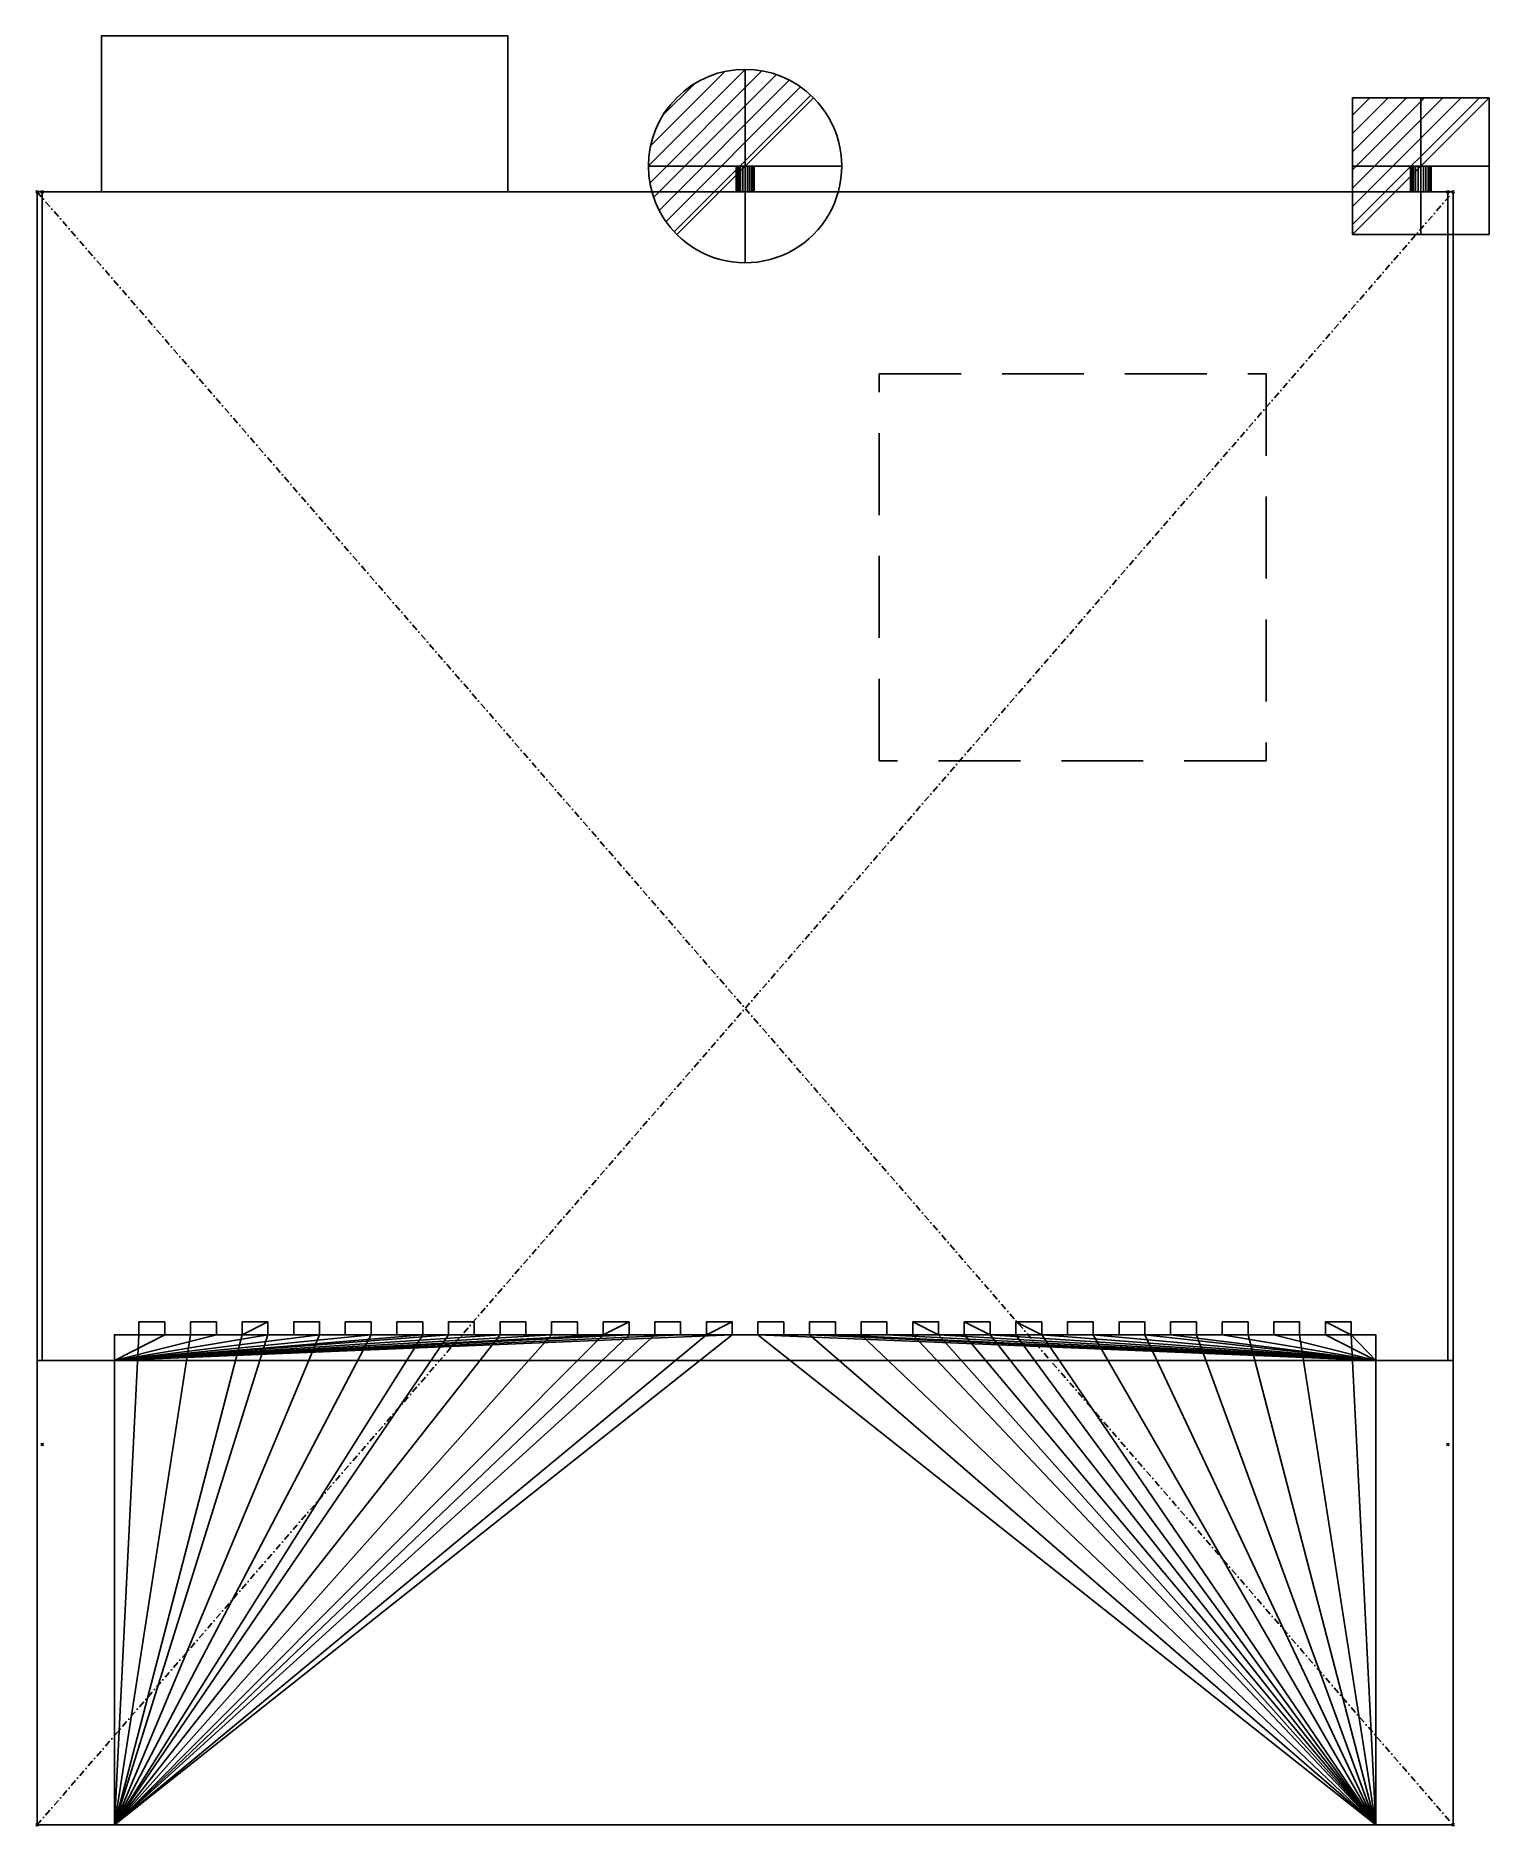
# Model space of a CAD drawing. Header units: millimetres. Extents: x -5 to 1122, y -1267 to 121.
import ezdxf

# ---------------------------------------------------------------- set-up
doc = ezdxf.new("R2010")
doc.units = ezdxf.units.MM
doc.header["$PDMODE"] = 35
doc.linetypes.add('NASCOSTA', pattern=[9.525, 6.35, -3.175])
doc.linetypes.add('TRATTO-PUNTO', pattern=[1, 0.5, -0.25, 0, -0.25])
for name, color, linetype in [('PQ_200_2D', 1, 'Continuous'), ('PQ_200_3D', 1, 'Continuous'), ('PQ_204_2D', 7, 'Continuous'), ('PQ_CON_DRAIN_INT', 7, 'Continuous'), ('PQ_CON_ELECTRICITY_INT', 7, 'Continuous'), ('PQ_INS_3D', 3, 'Continuous')]:
    doc.layers.add(name, color=color, linetype=linetype)

# ---------------------------------------------------------------- blocks, each defined once
blk = doc.blocks.new('*X2')
at = {"color": 0}
for p, q in [((286.774344, 2204.447934), (296.618251, 2214.291842)), ((286.774344, 2205.862148), (295.204037, 2214.291842)), ((286.774344, 2207.276361), (293.789824, 2214.291842)), ((286.774344, 2208.690575), (292.37561, 2214.291842)), ((286.774344, 2210.104788), (290.961397, 2214.291842)), ((286.774344, 2211.519002), (289.547183, 2214.291842)), ((286.774344, 2212.933216), (288.13297, 2214.291842))]:
    blk.add_line(p, q, dxfattribs=at)
blk = doc.blocks.new('ELECTRICITY')
for p, q in [((2.121, 2.121), (-2.121, 2.121)), ((-2.121, 2.121), (-2.121, -2.121)), ((-2.121, -2.121), (2.121, 2.121)), ((2.121, -2.121), (2.121, 2.121)), ((-2.121, -2.121), (2.121, -2.121))]:
    blk.add_line(p, q)
at = {"extrusion": (-1, 0, 0)}
for p, q in [((0, -2.121, 2.121), (0, 2.121, 2.121)), ((0, 2.121, -2.121), (0, -2.121, -2.121)), ((0, 2.121, 2.121), (0, 2.121, -2.121)), ((0, 2.121, -2.121), (0, -2.121, 2.121)), ((0, -2.121, -2.121), (0, -2.121, 2.121))]:
    blk.add_line(p, q, dxfattribs=at)
at = {"extrusion": (0, -1, 0)}
for p, q in [((2.121, 0, 2.121), (-2.121, 0, 2.121)), ((-2.121, 0, -2.121), (2.121, 0, -2.121)), ((-2.121, 0, 2.121), (-2.121, 0, -2.121)), ((-2.121, 0, -2.121), (2.121, 0, 2.121)), ((2.121, 0, -2.121), (2.121, 0, 2.121))]:
    blk.add_line(p, q, dxfattribs=at)
at = {"xscale": 0.4000000000000909, "yscale": 0.4000000000000909, "zscale": 0.4000000000000909}
blk.add_blockref('*X2', (-116.831, -883.595), dxfattribs=at)
at = {"extrusion": (-1, 0, 0), "xscale": 0.3999999999999773, "yscale": 0.3999999999999773, "zscale": 0.3999999999999773}
blk.add_blockref('*X2', (-116.831, -883.595), dxfattribs=at)
at = {"extrusion": (0, -1, 0), "xscale": 0.4000000000000909, "yscale": 0.4000000000000909, "zscale": 0.4000000000000909}
blk.add_blockref('*X2', (-116.831, -883.595), dxfattribs=at)
blk = doc.blocks.new('*X3')
at = {"color": 0}
for p, q in [((313.99, 2209.04), (321.51, 2216.55)), ((314.11, 2207.74), (322.8, 2216.44)), ((314.16, 2210.62), (319.93, 2216.39)), ((314.4, 2206.62), (323.93, 2216.15)), ((314.82, 2205.62), (324.92, 2215.72)), ((315.1, 2212.98), (317.57, 2215.44)), ((315.35, 2204.74), (325.8, 2215.19)), ((315.99, 2203.96), (326.58, 2214.56))]:
    blk.add_line(p, q, dxfattribs=at)
blk = doc.blocks.new('drain')
blk.add_line((-2.121, -2.121), (2.121, 2.121))
at = {"extrusion": (-1, 0, 0)}
blk.add_line((0, 2.121, -2.121), (0, -2.121, 2.121), dxfattribs=at)
at = {"extrusion": (0, -1, 0)}
blk.add_line((-2.121, 0, -2.121), (2.121, 0, 2.121), dxfattribs=at)
for start, end in [(45, 225), (225, 45)]:
    blk.add_arc((0, 0), 3, start, end)
at = {"extrusion": (-1, 0, 0)}
for start, end in [(45, 225), (225, 45)]:
    blk.add_arc((0, 0), 3, start, end, dxfattribs=at)
at = {"extrusion": (0, -1, 0)}
for start, end in [(45, 225), (225, 45)]:
    blk.add_arc((0, 0), 3, start, end, dxfattribs=at)
at = {"xscale": 0.4000000000000909, "yscale": 0.4000000000000909, "zscale": 0.4000000000000909}
blk.add_blockref('*X3', (-128.597, -883.621), dxfattribs=at)
at = {"extrusion": (-1, 0, 0), "xscale": 0.3999999999999773, "yscale": 0.3999999999999773, "zscale": 0.3999999999999773}
blk.add_blockref('*X3', (-128.597, -883.621), dxfattribs=at)
at = {"extrusion": (0, -1, 0), "xscale": 0.4000000000000909, "yscale": 0.4000000000000909, "zscale": 0.4000000000000909}
blk.add_blockref('*X3', (-128.597, -883.621), dxfattribs=at)

msp = doc.modelspace()

# ---------------------------------------------------------------- linework, layer by layer
at = {"layer": 'PQ_200_2D', "linetype": 'TRATTO-PUNTO', "ltscale": 10}
for p, q in [((46, 121), (46, 0)), ((361, 121), (46, 121)), ((361, 0), (361, 121)), ((-4, 0), (1094, 0)), ((-4, -1266), (-4, 0)), ((1094, 0), (1094, -1266)), ((1094, -1266), (-4, -1266))]:
    msp.add_line(p, q, dxfattribs=at)
at = {"layer": 'PQ_200_2D', "color": 7, "linetype": 'NASCOSTA', "ltscale": 10}
for p, q in [((538, 20), (552, 20)), ((538, 20), (538, 0)), ((552, 20), (552, 0)), ((1077, 20), (1061, 20)), ((1061, 20), (1061, 0)), ((1077, 20), (1077, 0)), ((649, -141), (949, -141)), ((649, -441), (649, -141)), ((949, -141), (949, -441)), ((949, -441), (649, -441))]:
    msp.add_line(p, q, dxfattribs=at)
at = {"layer": 'PQ_204_2D', "linetype": 'TRATTO-PUNTO', "ltscale": 10}
for p, q in [((-4, 0), (1094, -1266)), ((-4, -1266), (1094, 0))]:
    msp.add_line(p, q, dxfattribs=at)
at = {"layer": 'PQ_INS_3D'}
for p in [(-4, 0), (0, 0), (1090, 0), (1094, 0), (0, -971), (1090, -971), (-4, -1266), (1094, -1266)]:
    msp.add_point(p, dxfattribs=at)

# ---------------------------------------------------------------- block references
at = {"layer": 'PQ_CON_DRAIN_INT', "xscale": 25, "yscale": 25, "zscale": 25}
msp.add_blockref('drain', (545, 20), dxfattribs=at)
at = {"layer": 'PQ_CON_ELECTRICITY_INT', "xscale": 25, "yscale": 25, "zscale": 25}
msp.add_blockref('ELECTRICITY', (1069, 20), dxfattribs=at)

# ---------------------------------------------------------------- meshes
at = {"layer": 'PQ_200_3D'}
mesh = msp.add_polyface(dxfattribs=at)
corners = [(46, 121, 1729.9), (46, 0, 1729.9), (46, 0, 1995.9), (46, 121, 1874.9)]
mesh.append_faces([[corners[k] for k in face] for face in [(0, 1, 2, 3)]])
mesh = msp.add_polyface(dxfattribs=at)
corners = [(46, 121, 1729.9), (361, 121, 1729.9), (361, 0, 1729.9), (46, 0, 1729.9)]
mesh.append_faces([[corners[k] for k in face] for face in [(0, 1, 2, 3)]])
mesh = msp.add_polyface(dxfattribs=at)
corners = [(46, 121, 1874.9), (361, 121, 1874.9), (361, 121, 1729.9), (46, 121, 1729.9)]
mesh.append_faces([[corners[k] for k in face] for face in [(0, 1, 2, 3)]])
mesh = msp.add_polyface(dxfattribs=at)
corners = [(46, 0, 1995.9), (361, 0, 1995.9), (361, 121, 1874.9), (46, 121, 1874.9)]
mesh.append_faces([[corners[k] for k in face] for face in [(0, 1, 2, 3)]])
mesh = msp.add_polyface(dxfattribs=at)
corners = [(361, 0, 1995.9), (361, 0, 1729.9), (361, 121, 1729.9), (361, 121, 1874.9)]
mesh.append_faces([[corners[k] for k in face] for face in [(0, 1, 2, 3)]])
mesh = msp.add_polyface(dxfattribs=at)
corners = [(1077, 20, 2113), (1076.7, 20, 2110.9), (1075.9, 20, 2109), (1074.7, 20, 2107.3), (1073, 20, 2106.1), (1071.1, 20, 2105.3), (1069, 20, 2105), (1066.9, 20, 2105.3), (1065, 20, 2106.1), (1063.3, 20, 2107.3), (1062.1, 20, 2109), (1061.3, 20, 2110.9), (1061, 20, 2113), (1061.3, 20, 2115.1), (1062.1, 20, 2117), (1063.3, 20, 2118.7), (1065, 20, 2119.9), (1066.9, 20, 2120.7), (1069, 20, 2121), (1071.1, 20, 2120.7), (1073, 20, 2119.9), (1074.7, 20, 2118.7), (1075.9, 20, 2117), (1076.7, 20, 2115.1), (552, 20, 1746), (551.8, 20, 1744.2), (551.1, 20, 1742.5), (549.9, 20, 1741.1), (548.5, 20, 1739.9), (546.8, 20, 1739.2), (545, 20, 1739), (543.2, 20, 1739.2), (541.5, 20, 1739.9), (540.1, 20, 1741.1), (538.9, 20, 1742.5), (538.2, 20, 1744.2), (538, 20, 1746), (538.2, 20, 1747.8), (538.9, 20, 1749.5), (540.1, 20, 1750.9), (541.5, 20, 1752.1), (543.2, 20, 1752.8), (545, 20, 1753), (546.8, 20, 1752.8), (548.5, 20, 1752.1), (549.9, 20, 1750.9), (551.1, 20, 1749.5), (551.8, 20, 1747.8)]
mesh.append_faces([[corners[k] for k in face] for face in [(11, 9, 10), (4, 2, 3), (16, 14, 15), (0, 22, 23), (34, 31, 32, 33), (40, 38, 39)]], dxfattribs={"vtx0": -1})
mesh.append_faces([[corners[k] for k in face] for face in [(20, 14, 18, 19)]], dxfattribs={"vtx0": -1, "vtx1": -1})
mesh.append_faces([[corners[k] for k in face] for face in [(41, 36, 38, 40), (46, 34, 41)]], dxfattribs={"vtx0": -1, "vtx1": -1, "vtx2": -1})
mesh.append_faces([[corners[k] for k in face] for face in [(2, 11, 14, 22), (29, 31, 34, 46)]], dxfattribs={"vtx0": -1, "vtx1": -1, "vtx2": -1, "vtx3": -1})
mesh.append_faces([[corners[k] for k in face] for face in [(28, 29, 26, 27)]], dxfattribs={"vtx1": -1})
mesh.append_faces([[corners[k] for k in face] for face in [(8, 9, 11, 2)]], dxfattribs={"vtx1": -1, "vtx2": -1, "vtx3": -1})
mesh.append_faces([[corners[k] for k in face] for face in [(29, 30, 31), (44, 45, 46, 43), (36, 37, 38)]], dxfattribs={"vtx2": -1})
mesh.append_faces([[corners[k] for k in face] for face in [(6, 7, 8, 2), (4, 5, 6, 2), (0, 1, 2, 22), (16, 17, 18, 14), (20, 21, 22, 14), (34, 35, 36, 41), (24, 25, 26, 29), (41, 42, 43, 46), (46, 47, 24, 29)]], dxfattribs={"vtx2": -1, "vtx3": -1})
mesh.append_faces([[corners[k] for k in face] for face in [(11, 12, 13, 14)]], dxfattribs={"vtx3": -1})
mesh = msp.add_polyface(dxfattribs=at)
corners = [(538, 20, 1746), (538.2, 20, 1744.2), (538.9, 20, 1742.5), (540.1, 20, 1741.1), (541.5, 20, 1739.9), (543.2, 20, 1739.2), (545, 20, 1739), (546.8, 20, 1739.2), (548.5, 20, 1739.9), (549.9, 20, 1741.1), (551.1, 20, 1742.5), (551.8, 20, 1744.2), (552, 20, 1746), (552, 0, 1746), (551.8, 0, 1744.2), (551.1, 0, 1742.5), (549.9, 0, 1741.1), (548.5, 0, 1739.9), (546.8, 0, 1739.2), (545, 0, 1739), (543.2, 0, 1739.2), (541.5, 0, 1739.9), (540.1, 0, 1741.1), (538.9, 0, 1742.5), (538.2, 0, 1744.2), (538, 0, 1746)]
mesh.append_faces([[corners[k] for k in face] for face in [(13, 14, 11, 12), (0, 1, 24, 25)]], dxfattribs={"vtx1": -1})
mesh.append_faces([[corners[k] for k in face] for face in [(14, 15, 10, 11), (16, 17, 8, 9), (15, 16, 9, 10), (17, 18, 7, 8), (6, 7, 18, 19), (19, 20, 5, 6), (20, 21, 4, 5), (22, 23, 2, 3), (21, 22, 3, 4), (23, 24, 1, 2)]], dxfattribs={"vtx1": -1, "vtx3": -1})
mesh = msp.add_polyface(dxfattribs=at)
corners = [(552, 20, 1746), (551.8, 20, 1747.8), (551.1, 20, 1749.5), (549.9, 20, 1750.9), (548.5, 20, 1752.1), (546.8, 20, 1752.8), (545, 20, 1753), (543.2, 20, 1752.8), (541.5, 20, 1752.1), (540.1, 20, 1750.9), (538.9, 20, 1749.5), (538.2, 20, 1747.8), (538, 20, 1746), (538, 0, 1746), (538.2, 0, 1747.8), (538.9, 0, 1749.5), (540.1, 0, 1750.9), (541.5, 0, 1752.1), (543.2, 0, 1752.8), (545, 0, 1753), (546.8, 0, 1752.8), (548.5, 0, 1752.1), (549.9, 0, 1750.9), (551.1, 0, 1749.5), (551.8, 0, 1747.8), (552, 0, 1746)]
mesh.append_faces([[corners[k] for k in face] for face in [(13, 14, 11, 12), (0, 1, 24, 25)]], dxfattribs={"vtx1": -1})
mesh.append_faces([[corners[k] for k in face] for face in [(14, 15, 10, 11), (16, 17, 8, 9), (15, 16, 9, 10), (17, 18, 7, 8), (6, 7, 18, 19), (19, 20, 5, 6), (20, 21, 4, 5), (22, 23, 2, 3), (21, 22, 3, 4), (23, 24, 1, 2)]], dxfattribs={"vtx1": -1, "vtx3": -1})
mesh = msp.add_polyface(dxfattribs=at)
corners = [(1061, 20, 2113), (1061.3, 20, 2110.9), (1062.1, 20, 2109), (1063.3, 20, 2107.3), (1065, 20, 2106.1), (1066.9, 20, 2105.3), (1069, 20, 2105), (1071.1, 20, 2105.3), (1073, 20, 2106.1), (1074.7, 20, 2107.3), (1075.9, 20, 2109), (1076.7, 20, 2110.9), (1077, 20, 2113), (1077, 0, 2113), (1076.7, 0, 2110.9), (1075.9, 0, 2109), (1074.7, 0, 2107.3), (1073, 0, 2106.1), (1071.1, 0, 2105.3), (1069, 0, 2105), (1066.9, 0, 2105.3), (1065, 0, 2106.1), (1063.3, 0, 2107.3), (1062.1, 0, 2109), (1061.3, 0, 2110.9), (1061, 0, 2113)]
mesh.append_faces([[corners[k] for k in face] for face in [(13, 14, 11, 12), (0, 1, 24, 25)]], dxfattribs={"vtx1": -1})
mesh.append_faces([[corners[k] for k in face] for face in [(14, 15, 10, 11), (16, 17, 8, 9), (15, 16, 9, 10), (17, 18, 7, 8), (6, 7, 18, 19), (19, 20, 5, 6), (20, 21, 4, 5), (22, 23, 2, 3), (21, 22, 3, 4), (23, 24, 1, 2)]], dxfattribs={"vtx1": -1, "vtx3": -1})
mesh = msp.add_polyface(dxfattribs=at)
corners = [(1077, 20, 2113), (1076.7, 20, 2115.1), (1075.9, 20, 2117), (1074.7, 20, 2118.7), (1073, 20, 2119.9), (1071.1, 20, 2120.7), (1069, 20, 2121), (1066.9, 20, 2120.7), (1065, 20, 2119.9), (1063.3, 20, 2118.7), (1062.1, 20, 2117), (1061.3, 20, 2115.1), (1061, 20, 2113), (1061, 0, 2113), (1061.3, 0, 2115.1), (1062.1, 0, 2117), (1063.3, 0, 2118.7), (1065, 0, 2119.9), (1066.9, 0, 2120.7), (1069, 0, 2121), (1071.1, 0, 2120.7), (1073, 0, 2119.9), (1074.7, 0, 2118.7), (1075.9, 0, 2117), (1076.7, 0, 2115.1), (1077, 0, 2113)]
mesh.append_faces([[corners[k] for k in face] for face in [(13, 14, 11, 12), (0, 1, 24, 25)]], dxfattribs={"vtx1": -1})
mesh.append_faces([[corners[k] for k in face] for face in [(14, 15, 10, 11), (16, 17, 8, 9), (15, 16, 9, 10), (17, 18, 7, 8), (6, 7, 18, 19), (19, 20, 5, 6), (20, 21, 4, 5), (22, 23, 2, 3), (21, 22, 3, 4), (23, 24, 1, 2)]], dxfattribs={"vtx1": -1, "vtx3": -1})
mesh = msp.add_polyface(dxfattribs=at)
corners = [(-4, -906, 1934), (-4, -1266, 2057.9), (-4, -1266, 2178), (-4, 0, 2178), (-4, 0, 1707), (-4, -906, 1707)]
mesh.append_faces([[corners[k] for k in face] for face in [(0, 4, 5)]], dxfattribs={"vtx0": -1})
mesh.append_faces([[corners[k] for k in face] for face in [(3, 4, 0, 2)]], dxfattribs={"vtx1": -1, "vtx2": -1})
mesh.append_faces([[corners[k] for k in face] for face in [(0, 1, 2)]], dxfattribs={"vtx2": -1})
mesh = msp.add_polyface(dxfattribs=at)
corners = [(0, 0, 1707), (0, -906, 1707), (-4, -906, 1707), (-4, 0, 1707)]
mesh.append_faces([[corners[k] for k in face] for face in [(0, 1, 2, 3)]])
mesh = msp.add_polyface(dxfattribs=at)
corners = [(-4, -1266, 2178), (1094, -1266, 2178), (1094, 0, 2178), (-4, 0, 2178)]
mesh.append_faces([[corners[k] for k in face] for face in [(0, 1, 2, 3)]])
mesh = msp.add_polyface(dxfattribs=at)
corners = [(-4, 0, 2178), (1094, 0, 2178), (1094, 0, 1707), (1090, 0, 1707), (1090, 0, 1728), (0, 0, 1728), (0, 0, 1707), (-4, 0, 1707), (1061, 0, 2113), (1061.3, 0, 2110.9), (1062.1, 0, 2109), (1063.3, 0, 2107.3), (1065, 0, 2106.1), (1066.9, 0, 2105.3), (1069, 0, 2105), (1071.1, 0, 2105.3), (1073, 0, 2106.1), (1074.7, 0, 2107.3), (1075.9, 0, 2109), (1076.7, 0, 2110.9), (1077, 0, 2113), (1076.7, 0, 2115.1), (1075.9, 0, 2117), (1074.7, 0, 2118.7), (1073, 0, 2119.9), (1071.1, 0, 2120.7), (1069, 0, 2121), (1066.9, 0, 2120.7), (1065, 0, 2119.9), (1063.3, 0, 2118.7), (1062.1, 0, 2117), (1061.3, 0, 2115.1), (538, 0, 1746), (538.2, 0, 1744.2), (538.9, 0, 1742.5), (540.1, 0, 1741.1), (541.5, 0, 1739.9), (543.2, 0, 1739.2), (545, 0, 1739), (546.8, 0, 1739.2), (548.5, 0, 1739.9), (549.9, 0, 1741.1), (551.1, 0, 1742.5), (551.8, 0, 1744.2), (552, 0, 1746), (551.8, 0, 1747.8), (551.1, 0, 1749.5), (549.9, 0, 1750.9), (548.5, 0, 1752.1), (546.8, 0, 1752.8), (545, 0, 1753), (543.2, 0, 1752.8), (541.5, 0, 1752.1), (540.1, 0, 1750.9), (538.9, 0, 1749.5), (538.2, 0, 1747.8), (46, 0, 1995.9), (46, 0, 1729.9), (361, 0, 1729.9), (361, 0, 1995.9)]
mesh.append_faces([[corners[k] for k in face] for face in [(15, 4, 14), (17, 4, 16), (19, 4, 18), (14, 4, 13), (44, 4, 43), (22, 1, 21), (29, 1, 28), (42, 4, 41), (37, 58, 36), (40, 4, 39), (36, 58, 35), (32, 58, 55), (55, 58, 54), (52, 59, 51)]], dxfattribs={"vtx0": -1, "vtx1": -1})
mesh.append_faces([[corners[k] for k in face] for face in [(4, 46, 11, 12)]], dxfattribs={"vtx0": -1, "vtx1": -1, "vtx3": -1})
mesh.append_faces([[corners[k] for k in face] for face in [(4, 12, 13), (47, 9, 10), (48, 8, 9, 47), (1, 22, 23), (1, 24, 25), (59, 31, 8), (59, 30, 31), (4, 44, 45), (4, 40, 41), (5, 57, 58, 4), (58, 33, 34)]], dxfattribs={"vtx0": -1, "vtx2": -1})
mesh.append_faces([[corners[k] for k in face] for face in [(1, 29, 30, 59)]], dxfattribs={"vtx0": -1, "vtx2": -1, "vtx3": -1})
mesh.append_faces([[corners[k] for k in face] for face in [(17, 18, 4), (15, 16, 4), (42, 43, 4), (20, 21, 1), (23, 24, 1), (25, 26, 1), (27, 28, 1), (26, 27, 1), (37, 38, 58), (34, 35, 58), (32, 33, 58), (45, 46, 4), (50, 51, 59), (49, 50, 59), (52, 53, 59)]], dxfattribs={"vtx1": -1, "vtx2": -1})
mesh.append_faces([[corners[k] for k in face] for face in [(19, 20, 1, 4), (38, 39, 4, 58), (56, 57, 5, 0), (48, 49, 59, 8)]], dxfattribs={"vtx1": -1, "vtx2": -1, "vtx3": -1})
mesh.append_faces([[corners[k] for k in face] for face in [(10, 11, 46, 47), (53, 54, 58, 59), (59, 56, 0, 1)]], dxfattribs={"vtx1": -1, "vtx3": -1})
mesh.append_faces([[corners[k] for k in face] for face in [(2, 3, 4, 1)]], dxfattribs={"vtx2": -1})
mesh.append_faces([[corners[k] for k in face] for face in [(5, 6, 7, 0)]], dxfattribs={"vtx3": -1})
mesh = msp.add_polyface(dxfattribs=at)
corners = [(0, 0, 1728), (0, -906, 1728), (0, -906, 1707), (0, 0, 1707)]
mesh.append_faces([[corners[k] for k in face] for face in [(0, 1, 2, 3)]])
mesh = msp.add_polyface(dxfattribs=at)
corners = [(0, -906, 1728), (0, 0, 1728), (1090, 0, 1728), (1090, -906, 1728)]
mesh.append_faces([[corners[k] for k in face] for face in [(0, 1, 2, 3)]])
mesh = msp.add_polyface(dxfattribs=at)
corners = [(1090, 0, 1707), (1090, -906, 1707), (1090, -906, 1728), (1090, 0, 1728)]
mesh.append_faces([[corners[k] for k in face] for face in [(0, 1, 2, 3)]])
mesh = msp.add_polyface(dxfattribs=at)
corners = [(1094, 0, 1707), (1094, -906, 1707), (1090, -906, 1707), (1090, 0, 1707)]
mesh.append_faces([[corners[k] for k in face] for face in [(0, 1, 2, 3)]])
mesh = msp.add_polyface(dxfattribs=at)
corners = [(1094, 0, 2178), (1094, -1266, 2178), (1094, -1266, 2057.9), (1094, -906, 1934), (1094, -906, 1707), (1094, 0, 1707)]
mesh.append_faces([[corners[k] for k in face] for face in [(5, 3, 4)]], dxfattribs={"vtx0": -1})
mesh.append_faces([[corners[k] for k in face] for face in [(3, 5, 0, 1)]], dxfattribs={"vtx0": -1, "vtx3": -1})
mesh.append_faces([[corners[k] for k in face] for face in [(2, 3, 1)]], dxfattribs={"vtx1": -1})
mesh = msp.add_polyface(dxfattribs=at)
corners = [(1034, -1266, 2057.9), (56, -1266, 2057.9), (56, -886, 2057.9), (75, -886, 2057.9), (75, -876, 2057.9), (95, -876, 2057.9), (95, -886, 2057.9), (115, -886, 2057.9), (115, -876, 2057.9), (135, -876, 2057.9), (135, -886, 2057.9), (155, -886, 2057.9), (155, -876, 2057.9), (175, -876, 2057.9), (175, -886, 2057.9), (195, -886, 2057.9), (195, -876, 2057.9), (215, -876, 2057.9), (215, -886, 2057.9), (235, -886, 2057.9), (235, -876, 2057.9), (255, -876, 2057.9), (255, -886, 2057.9), (275, -886, 2057.9), (275, -876, 2057.9), (295, -876, 2057.9), (295, -886, 2057.9), (315, -886, 2057.9), (315, -876, 2057.9), (335, -876, 2057.9), (335, -886, 2057.9), (355, -886, 2057.9), (355, -876, 2057.9), (375, -876, 2057.9), (375, -886, 2057.9), (395, -886, 2057.9), (395, -876, 2057.9), (415, -876, 2057.9), (415, -886, 2057.9), (435, -886, 2057.9), (435, -876, 2057.9), (455, -876, 2057.9), (455, -886, 2057.9), (475, -886, 2057.9), (475, -876, 2057.9), (495, -876, 2057.9), (495, -886, 2057.9), (515, -886, 2057.9), (515, -876, 2057.9), (535, -876, 2057.9), (535, -886, 2057.9), (555, -886, 2057.9), (555, -876, 2057.9), (575, -876, 2057.9), (575, -886, 2057.9), (595, -886, 2057.9), (595, -876, 2057.9), (615, -876, 2057.9), (615, -886, 2057.9), (635, -886, 2057.9), (635, -876, 2057.9), (655, -876, 2057.9), (655, -886, 2057.9), (675, -886, 2057.9), (675, -876, 2057.9), (695, -876, 2057.9), (695, -886, 2057.9), (715, -886, 2057.9), (715, -876, 2057.9), (735, -876, 2057.9), (735, -886, 2057.9), (755, -886, 2057.9), (755, -876, 2057.9), (775, -876, 2057.9), (775, -886, 2057.9), (795, -886, 2057.9), (795, -876, 2057.9), (815, -876, 2057.9), (815, -886, 2057.9), (835, -886, 2057.9), (835, -876, 2057.9), (855, -876, 2057.9), (855, -886, 2057.9), (875, -886, 2057.9), (875, -876, 2057.9), (895, -876, 2057.9), (895, -886, 2057.9), (915, -886, 2057.9), (915, -876, 2057.9), (935, -876, 2057.9), (935, -886, 2057.9), (955, -886, 2057.9), (955, -876, 2057.9), (975, -876, 2057.9), (975, -886, 2057.9), (995, -886, 2057.9), (995, -876, 2057.9), (1015, -876, 2057.9), (1015, -886, 2057.9), (1034, -886, 2057.9)]
mesh.append_faces([[corners[k] for k in face] for face in [(86, 83, 84, 85), (82, 79, 80, 81), (98, 95, 96, 97), (90, 87, 88, 89), (94, 91, 92, 93), (0, 98, 99), (62, 59, 60, 61), (58, 55, 56, 57), (54, 51, 52, 53), (78, 75, 76, 77), (66, 64, 65), (49, 47, 48), (41, 39, 40)]], dxfattribs={"vtx0": -1})
mesh.append_faces([[corners[k] for k in face] for face in [(83, 86, 0, 82), (79, 82, 0, 78), (75, 78, 0, 74), (15, 18, 1, 14), (14, 1, 11, 13)]], dxfattribs={"vtx0": -1, "vtx1": -1, "vtx2": -1})
mesh.append_faces([[corners[k] for k in face] for face in [(74, 0, 71, 72), (70, 0, 67, 68), (1, 31, 34, 35), (1, 27, 30, 31)]], dxfattribs={"vtx0": -1, "vtx1": -1, "vtx3": -1})
mesh.append_faces([[corners[k] for k in face] for face in [(0, 70, 71), (0, 66, 67), (51, 0, 1, 50)]], dxfattribs={"vtx0": -1, "vtx2": -1})
mesh.append_faces([[corners[k] for k in face] for face in [(0, 86, 87, 90), (0, 94, 95, 98), (0, 90, 91, 94), (47, 49, 50, 1), (39, 41, 42, 1), (1, 22, 23, 26), (1, 18, 19, 22)]], dxfattribs={"vtx0": -1, "vtx2": -1, "vtx3": -1})
mesh.append_faces([[corners[k] for k in face] for face in [(45, 46, 43, 44), (37, 38, 35, 36), (33, 34, 31, 32), (29, 30, 27, 28), (25, 26, 23, 24), (21, 22, 19, 20), (9, 10, 7, 8), (5, 6, 3, 4), (17, 18, 15, 16), (12, 13, 11)]], dxfattribs={"vtx1": -1})
mesh.append_faces([[corners[k] for k in face] for face in [(42, 43, 1), (26, 27, 1)]], dxfattribs={"vtx1": -1, "vtx2": -1})
mesh.append_faces([[corners[k] for k in face] for face in [(62, 63, 0, 59), (58, 59, 0, 55), (54, 55, 0, 51), (63, 64, 66, 0), (46, 47, 1, 43), (38, 39, 1, 35), (10, 11, 1, 7), (6, 7, 1, 3)]], dxfattribs={"vtx1": -1, "vtx2": -1, "vtx3": -1})
mesh.append_faces([[corners[k] for k in face] for face in [(72, 73, 74), (68, 69, 70), (1, 2, 3)]], dxfattribs={"vtx2": -1})
mesh = msp.add_polyface(dxfattribs=at)
corners = [(56, -906, 1788), (1034, -906, 1788), (1034, -886, 1788), (1015, -886, 1788), (1015, -876, 1788), (995, -876, 1788), (995, -886, 1788), (975, -886, 1788), (975, -876, 1788), (955, -876, 1788), (955, -886, 1788), (935, -886, 1788), (935, -876, 1788), (915, -876, 1788), (915, -886, 1788), (895, -886, 1788), (895, -876, 1788), (875, -876, 1788), (875, -886, 1788), (855, -886, 1788), (855, -876, 1788), (835, -876, 1788), (835, -886, 1788), (815, -886, 1788), (815, -876, 1788), (795, -876, 1788), (795, -886, 1788), (775, -886, 1788), (775, -876, 1788), (755, -876, 1788), (755, -886, 1788), (735, -886, 1788), (735, -876, 1788), (715, -876, 1788), (715, -886, 1788), (695, -886, 1788), (695, -876, 1788), (675, -876, 1788), (675, -886, 1788), (655, -886, 1788), (655, -876, 1788), (635, -876, 1788), (635, -886, 1788), (615, -886, 1788), (615, -876, 1788), (595, -876, 1788), (595, -886, 1788), (575, -886, 1788), (575, -876, 1788), (555, -876, 1788), (555, -886, 1788), (535, -886, 1788), (535, -876, 1788), (515, -876, 1788), (515, -886, 1788), (495, -886, 1788), (495, -876, 1788), (475, -876, 1788), (475, -886, 1788), (455, -886, 1788), (455, -876, 1788), (435, -876, 1788), (435, -886, 1788), (415, -886, 1788), (415, -876, 1788), (395, -876, 1788), (395, -886, 1788), (375, -886, 1788), (375, -876, 1788), (355, -876, 1788), (355, -886, 1788), (335, -886, 1788), (335, -876, 1788), (315, -876, 1788), (315, -886, 1788), (295, -886, 1788), (295, -876, 1788), (275, -876, 1788), (275, -886, 1788), (255, -886, 1788), (255, -876, 1788), (235, -876, 1788), (235, -886, 1788), (215, -886, 1788), (215, -876, 1788), (195, -876, 1788), (195, -886, 1788), (175, -886, 1788), (175, -876, 1788), (155, -876, 1788), (155, -886, 1788), (135, -886, 1788), (135, -876, 1788), (115, -876, 1788), (115, -886, 1788), (95, -886, 1788), (95, -876, 1788), (75, -876, 1788), (75, -886, 1788), (56, -886, 1788)]
mesh.append_faces([[corners[k] for k in face] for face in [(3, 1, 2)]], dxfattribs={"vtx0": -1})
mesh.append_faces([[corners[k] for k in face] for face in [(0, 95, 98, 99), (75, 0, 74)]], dxfattribs={"vtx0": -1, "vtx1": -1})
mesh.append_faces([[corners[k] for k in face] for face in [(6, 1, 3, 5), (15, 18, 1, 14), (1, 43, 46), (67, 70, 0, 66), (62, 0, 59)]], dxfattribs={"vtx0": -1, "vtx1": -1, "vtx2": -1})
mesh.append_faces([[corners[k] for k in face] for face in [(1, 23, 26, 27), (1, 27, 30, 31), (1, 35, 38, 39), (1, 39, 42, 43), (0, 51, 54, 55), (0, 87, 90, 91), (0, 75, 78, 79), (0, 83, 86, 87), (0, 79, 82, 83)]], dxfattribs={"vtx0": -1, "vtx1": -1, "vtx3": -1})
mesh.append_faces([[corners[k] for k in face] for face in [(1, 18, 19)]], dxfattribs={"vtx0": -1, "vtx2": -1})
mesh.append_faces([[corners[k] for k in face] for face in [(1, 6, 7, 10), (1, 10, 11, 14), (1, 46, 47, 50), (0, 62, 63, 66), (0, 70, 71, 74)]], dxfattribs={"vtx0": -1, "vtx2": -1, "vtx3": -1})
mesh.append_faces([[corners[k] for k in face] for face in [(4, 5, 3)]], dxfattribs={"vtx1": -1})
mesh.append_faces([[corners[k] for k in face] for face in [(22, 23, 1, 19), (34, 35, 1, 31), (58, 59, 0, 55), (94, 95, 0, 91)]], dxfattribs={"vtx1": -1, "vtx2": -1, "vtx3": -1})
mesh.append_faces([[corners[k] for k in face] for face in [(0, 1, 50, 51)]], dxfattribs={"vtx1": -1, "vtx3": -1})
mesh.append_faces([[corners[k] for k in face] for face in [(64, 65, 66, 63), (68, 69, 70, 67), (52, 53, 54, 51), (56, 57, 58, 55), (60, 61, 62, 59), (72, 73, 74, 71), (88, 89, 90, 87), (92, 93, 94, 91), (96, 97, 98, 95), (76, 77, 78, 75), (84, 85, 86, 83), (80, 81, 82, 79)]], dxfattribs={"vtx2": -1})
mesh.append_faces([[corners[k] for k in face] for face in [(7, 8, 9, 10), (11, 12, 13, 14), (15, 16, 17, 18), (19, 20, 21, 22), (27, 28, 29, 30), (31, 32, 33, 34), (39, 40, 41, 42), (43, 44, 45, 46), (35, 36, 37, 38), (23, 24, 25, 26), (47, 48, 49, 50)]], dxfattribs={"vtx3": -1})
mesh = msp.add_polyface(dxfattribs=at)
corners = [(56, -1266, 2057.9), (56, -906, 1934), (56, -906, 1788), (56, -886, 1788), (56, -886, 2057.9)]
mesh.append_faces([[corners[k] for k in face] for face in [(3, 4, 1, 2), (0, 1, 4)]], dxfattribs={"vtx1": -1})
mesh = msp.add_polyface(dxfattribs=at)
corners = [(75, -886, 2057.9), (56, -886, 2057.9), (56, -886, 1788), (75, -886, 1788), (115, -886, 2057.9), (95, -886, 2057.9), (95, -886, 1788), (115, -886, 1788), (155, -886, 2057.9), (135, -886, 2057.9), (135, -886, 1788), (155, -886, 1788), (195, -886, 2057.9), (175, -886, 2057.9), (175, -886, 1788), (195, -886, 1788), (235, -886, 2057.9), (215, -886, 2057.9), (215, -886, 1788), (235, -886, 1788), (275, -886, 2057.9), (255, -886, 2057.9), (255, -886, 1788), (275, -886, 1788), (315, -886, 2057.9), (295, -886, 2057.9), (295, -886, 1788), (315, -886, 1788), (355, -886, 2057.9), (335, -886, 2057.9), (335, -886, 1788), (355, -886, 1788), (395, -886, 2057.9), (375, -886, 2057.9), (375, -886, 1788), (395, -886, 1788), (435, -886, 2057.9), (415, -886, 2057.9), (415, -886, 1788), (435, -886, 1788), (475, -886, 2057.9), (455, -886, 2057.9), (455, -886, 1788), (475, -886, 1788), (515, -886, 2057.9), (495, -886, 2057.9), (495, -886, 1788), (515, -886, 1788), (555, -886, 2057.9), (535, -886, 2057.9), (535, -886, 1788), (555, -886, 1788), (595, -886, 2057.9), (575, -886, 2057.9), (575, -886, 1788), (595, -886, 1788), (635, -886, 2057.9), (615, -886, 2057.9), (615, -886, 1788), (635, -886, 1788), (675, -886, 2057.9), (655, -886, 2057.9), (655, -886, 1788), (675, -886, 1788), (715, -886, 2057.9), (695, -886, 2057.9), (695, -886, 1788), (715, -886, 1788), (755, -886, 2057.9), (735, -886, 2057.9), (735, -886, 1788), (755, -886, 1788), (795, -886, 2057.9), (775, -886, 2057.9), (775, -886, 1788), (795, -886, 1788), (835, -886, 2057.9), (815, -886, 2057.9), (815, -886, 1788), (835, -886, 1788), (875, -886, 2057.9), (855, -886, 2057.9), (855, -886, 1788), (875, -886, 1788), (915, -886, 2057.9), (895, -886, 2057.9), (895, -886, 1788), (915, -886, 1788), (955, -886, 2057.9), (935, -886, 2057.9), (935, -886, 1788), (955, -886, 1788), (1034, -886, 2057.9), (1015, -886, 2057.9), (1015, -886, 1788), (1034, -886, 1788), (995, -886, 2057.9), (975, -886, 2057.9), (975, -886, 1788), (995, -886, 1788)]
mesh.append_faces([[corners[k] for k in face] for face in [(3, 0, 1, 2), (6, 7, 4, 5), (10, 11, 8, 9), (14, 15, 12, 13), (18, 19, 16, 17), (22, 23, 20, 21), (26, 27, 24, 25), (30, 31, 28, 29), (34, 35, 32, 33), (39, 36, 37, 38), (43, 40, 41, 42), (46, 47, 44, 45), (51, 48, 49, 50), (54, 55, 52, 53), (59, 56, 57, 58), (62, 63, 60, 61), (66, 67, 64, 65), (71, 68, 69, 70), (74, 75, 72, 73), (79, 76, 77, 78), (82, 83, 80, 81), (87, 84, 85, 86), (90, 91, 88, 89), (94, 95, 92, 93), (99, 96, 97, 98)]])
mesh = msp.add_polyface(dxfattribs=at)
corners = [(75, -876, 2057.9), (75, -876, 1788), (95, -876, 1788), (95, -876, 2057.9)]
mesh.append_faces([[corners[k] for k in face] for face in [(0, 1, 2, 3)]])
mesh = msp.add_polyface(dxfattribs=at)
corners = [(75, -886, 2057.9), (75, -886, 1788), (75, -876, 1788), (75, -876, 2057.9)]
mesh.append_faces([[corners[k] for k in face] for face in [(0, 1, 2, 3)]])
mesh = msp.add_polyface(dxfattribs=at)
corners = [(95, -876, 2057.9), (95, -876, 1788), (95, -886, 1788), (95, -886, 2057.9)]
mesh.append_faces([[corners[k] for k in face] for face in [(0, 1, 2, 3)]])
mesh = msp.add_polyface(dxfattribs=at)
corners = [(115, -876, 2057.9), (115, -876, 1788), (135, -876, 1788), (135, -876, 2057.9)]
mesh.append_faces([[corners[k] for k in face] for face in [(0, 1, 2, 3)]])
mesh = msp.add_polyface(dxfattribs=at)
corners = [(115, -886, 2057.9), (115, -886, 1788), (115, -876, 1788), (115, -876, 2057.9)]
mesh.append_faces([[corners[k] for k in face] for face in [(0, 1, 2, 3)]])
mesh = msp.add_polyface(dxfattribs=at)
corners = [(135, -876, 2057.9), (135, -876, 1788), (135, -886, 1788), (135, -886, 2057.9)]
mesh.append_faces([[corners[k] for k in face] for face in [(0, 1, 2, 3)]])
mesh = msp.add_polyface(dxfattribs=at)
corners = [(155, -876, 2057.9), (155, -876, 1788), (175, -876, 1788), (175, -876, 2057.9)]
mesh.append_faces([[corners[k] for k in face] for face in [(0, 1, 2, 3)]])
mesh = msp.add_polyface(dxfattribs=at)
corners = [(155, -886, 2057.9), (155, -886, 1788), (155, -876, 1788), (155, -876, 2057.9)]
mesh.append_faces([[corners[k] for k in face] for face in [(0, 1, 2, 3)]])
mesh = msp.add_polyface(dxfattribs=at)
corners = [(175, -876, 2057.9), (175, -876, 1788), (175, -886, 1788), (175, -886, 2057.9)]
mesh.append_faces([[corners[k] for k in face] for face in [(0, 1, 2, 3)]])
mesh = msp.add_polyface(dxfattribs=at)
corners = [(195, -876, 2057.9), (195, -876, 1788), (215, -876, 1788), (215, -876, 2057.9)]
mesh.append_faces([[corners[k] for k in face] for face in [(0, 1, 2, 3)]])
mesh = msp.add_polyface(dxfattribs=at)
corners = [(195, -886, 2057.9), (195, -886, 1788), (195, -876, 1788), (195, -876, 2057.9)]
mesh.append_faces([[corners[k] for k in face] for face in [(0, 1, 2, 3)]])
mesh = msp.add_polyface(dxfattribs=at)
corners = [(215, -876, 2057.9), (215, -876, 1788), (215, -886, 1788), (215, -886, 2057.9)]
mesh.append_faces([[corners[k] for k in face] for face in [(0, 1, 2, 3)]])
mesh = msp.add_polyface(dxfattribs=at)
corners = [(235, -876, 2057.9), (235, -876, 1788), (255, -876, 1788), (255, -876, 2057.9)]
mesh.append_faces([[corners[k] for k in face] for face in [(0, 1, 2, 3)]])
mesh = msp.add_polyface(dxfattribs=at)
corners = [(235, -886, 2057.9), (235, -886, 1788), (235, -876, 1788), (235, -876, 2057.9)]
mesh.append_faces([[corners[k] for k in face] for face in [(0, 1, 2, 3)]])
mesh = msp.add_polyface(dxfattribs=at)
corners = [(255, -876, 2057.9), (255, -876, 1788), (255, -886, 1788), (255, -886, 2057.9)]
mesh.append_faces([[corners[k] for k in face] for face in [(0, 1, 2, 3)]])
mesh = msp.add_polyface(dxfattribs=at)
corners = [(275, -876, 2057.9), (275, -876, 1788), (295, -876, 1788), (295, -876, 2057.9)]
mesh.append_faces([[corners[k] for k in face] for face in [(0, 1, 2, 3)]])
mesh = msp.add_polyface(dxfattribs=at)
corners = [(275, -886, 2057.9), (275, -886, 1788), (275, -876, 1788), (275, -876, 2057.9)]
mesh.append_faces([[corners[k] for k in face] for face in [(0, 1, 2, 3)]])
mesh = msp.add_polyface(dxfattribs=at)
corners = [(295, -876, 2057.9), (295, -876, 1788), (295, -886, 1788), (295, -886, 2057.9)]
mesh.append_faces([[corners[k] for k in face] for face in [(0, 1, 2, 3)]])
mesh = msp.add_polyface(dxfattribs=at)
corners = [(315, -876, 2057.9), (315, -876, 1788), (335, -876, 1788), (335, -876, 2057.9)]
mesh.append_faces([[corners[k] for k in face] for face in [(0, 1, 2, 3)]])
mesh = msp.add_polyface(dxfattribs=at)
corners = [(315, -886, 2057.9), (315, -886, 1788), (315, -876, 1788), (315, -876, 2057.9)]
mesh.append_faces([[corners[k] for k in face] for face in [(0, 1, 2, 3)]])
mesh = msp.add_polyface(dxfattribs=at)
corners = [(335, -876, 2057.9), (335, -876, 1788), (335, -886, 1788), (335, -886, 2057.9)]
mesh.append_faces([[corners[k] for k in face] for face in [(0, 1, 2, 3)]])
mesh = msp.add_polyface(dxfattribs=at)
corners = [(355, -876, 2057.9), (355, -876, 1788), (375, -876, 1788), (375, -876, 2057.9)]
mesh.append_faces([[corners[k] for k in face] for face in [(0, 1, 2, 3)]])
mesh = msp.add_polyface(dxfattribs=at)
corners = [(355, -886, 2057.9), (355, -886, 1788), (355, -876, 1788), (355, -876, 2057.9)]
mesh.append_faces([[corners[k] for k in face] for face in [(0, 1, 2, 3)]])
mesh = msp.add_polyface(dxfattribs=at)
corners = [(375, -876, 2057.9), (375, -876, 1788), (375, -886, 1788), (375, -886, 2057.9)]
mesh.append_faces([[corners[k] for k in face] for face in [(0, 1, 2, 3)]])
mesh = msp.add_polyface(dxfattribs=at)
corners = [(395, -876, 2057.9), (395, -876, 1788), (415, -876, 1788), (415, -876, 2057.9)]
mesh.append_faces([[corners[k] for k in face] for face in [(0, 1, 2, 3)]])
mesh = msp.add_polyface(dxfattribs=at)
corners = [(395, -886, 2057.9), (395, -886, 1788), (395, -876, 1788), (395, -876, 2057.9)]
mesh.append_faces([[corners[k] for k in face] for face in [(0, 1, 2, 3)]])
mesh = msp.add_polyface(dxfattribs=at)
corners = [(415, -876, 2057.9), (415, -876, 1788), (415, -886, 1788), (415, -886, 2057.9)]
mesh.append_faces([[corners[k] for k in face] for face in [(0, 1, 2, 3)]])
mesh = msp.add_polyface(dxfattribs=at)
corners = [(435, -876, 2057.9), (435, -876, 1788), (455, -876, 1788), (455, -876, 2057.9)]
mesh.append_faces([[corners[k] for k in face] for face in [(0, 1, 2, 3)]])
mesh = msp.add_polyface(dxfattribs=at)
corners = [(435, -886, 2057.9), (435, -886, 1788), (435, -876, 1788), (435, -876, 2057.9)]
mesh.append_faces([[corners[k] for k in face] for face in [(0, 1, 2, 3)]])
mesh = msp.add_polyface(dxfattribs=at)
corners = [(455, -876, 2057.9), (455, -876, 1788), (455, -886, 1788), (455, -886, 2057.9)]
mesh.append_faces([[corners[k] for k in face] for face in [(0, 1, 2, 3)]])
mesh = msp.add_polyface(dxfattribs=at)
corners = [(475, -876, 2057.9), (475, -876, 1788), (495, -876, 1788), (495, -876, 2057.9)]
mesh.append_faces([[corners[k] for k in face] for face in [(0, 1, 2, 3)]])
mesh = msp.add_polyface(dxfattribs=at)
corners = [(475, -886, 2057.9), (475, -886, 1788), (475, -876, 1788), (475, -876, 2057.9)]
mesh.append_faces([[corners[k] for k in face] for face in [(0, 1, 2, 3)]])
mesh = msp.add_polyface(dxfattribs=at)
corners = [(495, -876, 2057.9), (495, -876, 1788), (495, -886, 1788), (495, -886, 2057.9)]
mesh.append_faces([[corners[k] for k in face] for face in [(0, 1, 2, 3)]])
mesh = msp.add_polyface(dxfattribs=at)
corners = [(515, -876, 2057.9), (515, -876, 1788), (535, -876, 1788), (535, -876, 2057.9)]
mesh.append_faces([[corners[k] for k in face] for face in [(0, 1, 2, 3)]])
mesh = msp.add_polyface(dxfattribs=at)
corners = [(515, -886, 2057.9), (515, -886, 1788), (515, -876, 1788), (515, -876, 2057.9)]
mesh.append_faces([[corners[k] for k in face] for face in [(0, 1, 2, 3)]])
mesh = msp.add_polyface(dxfattribs=at)
corners = [(535, -876, 2057.9), (535, -876, 1788), (535, -886, 1788), (535, -886, 2057.9)]
mesh.append_faces([[corners[k] for k in face] for face in [(0, 1, 2, 3)]])
mesh = msp.add_polyface(dxfattribs=at)
corners = [(555, -876, 2057.9), (555, -876, 1788), (575, -876, 1788), (575, -876, 2057.9)]
mesh.append_faces([[corners[k] for k in face] for face in [(0, 1, 2, 3)]])
mesh = msp.add_polyface(dxfattribs=at)
corners = [(555, -886, 2057.9), (555, -886, 1788), (555, -876, 1788), (555, -876, 2057.9)]
mesh.append_faces([[corners[k] for k in face] for face in [(0, 1, 2, 3)]])
mesh = msp.add_polyface(dxfattribs=at)
corners = [(575, -876, 2057.9), (575, -876, 1788), (575, -886, 1788), (575, -886, 2057.9)]
mesh.append_faces([[corners[k] for k in face] for face in [(0, 1, 2, 3)]])
mesh = msp.add_polyface(dxfattribs=at)
corners = [(595, -876, 2057.9), (595, -876, 1788), (615, -876, 1788), (615, -876, 2057.9)]
mesh.append_faces([[corners[k] for k in face] for face in [(0, 1, 2, 3)]])
mesh = msp.add_polyface(dxfattribs=at)
corners = [(595, -886, 2057.9), (595, -886, 1788), (595, -876, 1788), (595, -876, 2057.9)]
mesh.append_faces([[corners[k] for k in face] for face in [(0, 1, 2, 3)]])
mesh = msp.add_polyface(dxfattribs=at)
corners = [(615, -876, 2057.9), (615, -876, 1788), (615, -886, 1788), (615, -886, 2057.9)]
mesh.append_faces([[corners[k] for k in face] for face in [(0, 1, 2, 3)]])
mesh = msp.add_polyface(dxfattribs=at)
corners = [(635, -876, 2057.9), (635, -876, 1788), (655, -876, 1788), (655, -876, 2057.9)]
mesh.append_faces([[corners[k] for k in face] for face in [(0, 1, 2, 3)]])
mesh = msp.add_polyface(dxfattribs=at)
corners = [(635, -886, 2057.9), (635, -886, 1788), (635, -876, 1788), (635, -876, 2057.9)]
mesh.append_faces([[corners[k] for k in face] for face in [(0, 1, 2, 3)]])
mesh = msp.add_polyface(dxfattribs=at)
corners = [(655, -876, 2057.9), (655, -876, 1788), (655, -886, 1788), (655, -886, 2057.9)]
mesh.append_faces([[corners[k] for k in face] for face in [(0, 1, 2, 3)]])
mesh = msp.add_polyface(dxfattribs=at)
corners = [(675, -876, 2057.9), (675, -876, 1788), (695, -876, 1788), (695, -876, 2057.9)]
mesh.append_faces([[corners[k] for k in face] for face in [(0, 1, 2, 3)]])
mesh = msp.add_polyface(dxfattribs=at)
corners = [(675, -886, 2057.9), (675, -886, 1788), (675, -876, 1788), (675, -876, 2057.9)]
mesh.append_faces([[corners[k] for k in face] for face in [(0, 1, 2, 3)]])
mesh = msp.add_polyface(dxfattribs=at)
corners = [(695, -876, 2057.9), (695, -876, 1788), (695, -886, 1788), (695, -886, 2057.9)]
mesh.append_faces([[corners[k] for k in face] for face in [(0, 1, 2, 3)]])
mesh = msp.add_polyface(dxfattribs=at)
corners = [(715, -876, 2057.9), (715, -876, 1788), (735, -876, 1788), (735, -876, 2057.9)]
mesh.append_faces([[corners[k] for k in face] for face in [(0, 1, 2, 3)]])
mesh = msp.add_polyface(dxfattribs=at)
corners = [(715, -886, 2057.9), (715, -886, 1788), (715, -876, 1788), (715, -876, 2057.9)]
mesh.append_faces([[corners[k] for k in face] for face in [(0, 1, 2, 3)]])
mesh = msp.add_polyface(dxfattribs=at)
corners = [(735, -876, 2057.9), (735, -876, 1788), (735, -886, 1788), (735, -886, 2057.9)]
mesh.append_faces([[corners[k] for k in face] for face in [(0, 1, 2, 3)]])
mesh = msp.add_polyface(dxfattribs=at)
corners = [(755, -876, 2057.9), (755, -876, 1788), (775, -876, 1788), (775, -876, 2057.9)]
mesh.append_faces([[corners[k] for k in face] for face in [(0, 1, 2, 3)]])
mesh = msp.add_polyface(dxfattribs=at)
corners = [(755, -886, 2057.9), (755, -886, 1788), (755, -876, 1788), (755, -876, 2057.9)]
mesh.append_faces([[corners[k] for k in face] for face in [(0, 1, 2, 3)]])
mesh = msp.add_polyface(dxfattribs=at)
corners = [(775, -876, 2057.9), (775, -876, 1788), (775, -886, 1788), (775, -886, 2057.9)]
mesh.append_faces([[corners[k] for k in face] for face in [(0, 1, 2, 3)]])
mesh = msp.add_polyface(dxfattribs=at)
corners = [(795, -876, 2057.9), (795, -876, 1788), (815, -876, 1788), (815, -876, 2057.9)]
mesh.append_faces([[corners[k] for k in face] for face in [(0, 1, 2, 3)]])
mesh = msp.add_polyface(dxfattribs=at)
corners = [(795, -886, 2057.9), (795, -886, 1788), (795, -876, 1788), (795, -876, 2057.9)]
mesh.append_faces([[corners[k] for k in face] for face in [(0, 1, 2, 3)]])
mesh = msp.add_polyface(dxfattribs=at)
corners = [(815, -876, 2057.9), (815, -876, 1788), (815, -886, 1788), (815, -886, 2057.9)]
mesh.append_faces([[corners[k] for k in face] for face in [(0, 1, 2, 3)]])
mesh = msp.add_polyface(dxfattribs=at)
corners = [(835, -876, 2057.9), (835, -876, 1788), (855, -876, 1788), (855, -876, 2057.9)]
mesh.append_faces([[corners[k] for k in face] for face in [(0, 1, 2, 3)]])
mesh = msp.add_polyface(dxfattribs=at)
corners = [(835, -886, 2057.9), (835, -886, 1788), (835, -876, 1788), (835, -876, 2057.9)]
mesh.append_faces([[corners[k] for k in face] for face in [(0, 1, 2, 3)]])
mesh = msp.add_polyface(dxfattribs=at)
corners = [(855, -876, 2057.9), (855, -876, 1788), (855, -886, 1788), (855, -886, 2057.9)]
mesh.append_faces([[corners[k] for k in face] for face in [(0, 1, 2, 3)]])
mesh = msp.add_polyface(dxfattribs=at)
corners = [(875, -876, 2057.9), (875, -876, 1788), (895, -876, 1788), (895, -876, 2057.9)]
mesh.append_faces([[corners[k] for k in face] for face in [(0, 1, 2, 3)]])
mesh = msp.add_polyface(dxfattribs=at)
corners = [(875, -886, 2057.9), (875, -886, 1788), (875, -876, 1788), (875, -876, 2057.9)]
mesh.append_faces([[corners[k] for k in face] for face in [(0, 1, 2, 3)]])
mesh = msp.add_polyface(dxfattribs=at)
corners = [(895, -876, 2057.9), (895, -876, 1788), (895, -886, 1788), (895, -886, 2057.9)]
mesh.append_faces([[corners[k] for k in face] for face in [(0, 1, 2, 3)]])
mesh = msp.add_polyface(dxfattribs=at)
corners = [(915, -876, 2057.9), (915, -876, 1788), (935, -876, 1788), (935, -876, 2057.9)]
mesh.append_faces([[corners[k] for k in face] for face in [(0, 1, 2, 3)]])
mesh = msp.add_polyface(dxfattribs=at)
corners = [(915, -886, 2057.9), (915, -886, 1788), (915, -876, 1788), (915, -876, 2057.9)]
mesh.append_faces([[corners[k] for k in face] for face in [(0, 1, 2, 3)]])
mesh = msp.add_polyface(dxfattribs=at)
corners = [(935, -876, 2057.9), (935, -876, 1788), (935, -886, 1788), (935, -886, 2057.9)]
mesh.append_faces([[corners[k] for k in face] for face in [(0, 1, 2, 3)]])
mesh = msp.add_polyface(dxfattribs=at)
corners = [(955, -876, 2057.9), (955, -876, 1788), (975, -876, 1788), (975, -876, 2057.9)]
mesh.append_faces([[corners[k] for k in face] for face in [(0, 1, 2, 3)]])
mesh = msp.add_polyface(dxfattribs=at)
corners = [(955, -886, 2057.9), (955, -886, 1788), (955, -876, 1788), (955, -876, 2057.9)]
mesh.append_faces([[corners[k] for k in face] for face in [(0, 1, 2, 3)]])
mesh = msp.add_polyface(dxfattribs=at)
corners = [(975, -876, 2057.9), (975, -876, 1788), (975, -886, 1788), (975, -886, 2057.9)]
mesh.append_faces([[corners[k] for k in face] for face in [(0, 1, 2, 3)]])
mesh = msp.add_polyface(dxfattribs=at)
corners = [(995, -876, 2057.9), (995, -876, 1788), (1015, -876, 1788), (1015, -876, 2057.9)]
mesh.append_faces([[corners[k] for k in face] for face in [(0, 1, 2, 3)]])
mesh = msp.add_polyface(dxfattribs=at)
corners = [(995, -886, 2057.9), (995, -886, 1788), (995, -876, 1788), (995, -876, 2057.9)]
mesh.append_faces([[corners[k] for k in face] for face in [(0, 1, 2, 3)]])
mesh = msp.add_polyface(dxfattribs=at)
corners = [(1015, -876, 2057.9), (1015, -876, 1788), (1015, -886, 1788), (1015, -886, 2057.9)]
mesh.append_faces([[corners[k] for k in face] for face in [(0, 1, 2, 3)]])
mesh = msp.add_polyface(dxfattribs=at)
corners = [(1034, -906, 1934), (1034, -1266, 2057.9), (1034, -886, 2057.9), (1034, -886, 1788), (1034, -906, 1788)]
mesh.append_faces([[corners[k] for k in face] for face in [(0, 1, 2), (3, 4, 0, 2)]], dxfattribs={"vtx2": -1})
mesh = msp.add_polyface(dxfattribs=at)
corners = [(56, -1266, 2057.9), (-4, -1266, 2057.9), (-4, -906, 1934), (56, -906, 1934)]
mesh.append_faces([[corners[k] for k in face] for face in [(0, 1, 2, 3)]])
mesh = msp.add_polyface(dxfattribs=at)
corners = [(1034, -906, 1788), (56, -906, 1788), (56, -906, 1934), (-4, -906, 1934), (-4, -906, 1707), (0, -906, 1707), (0, -906, 1728), (1090, -906, 1728), (1090, -906, 1707), (1094, -906, 1707), (1094, -906, 1934), (1034, -906, 1934)]
mesh.append_faces([[corners[k] for k in face] for face in [(6, 7, 0, 1)]], dxfattribs={"vtx1": -1, "vtx3": -1})
mesh.append_faces([[corners[k] for k in face] for face in [(4, 5, 6, 3)]], dxfattribs={"vtx2": -1})
mesh.append_faces([[corners[k] for k in face] for face in [(10, 11, 0, 7), (1, 2, 3, 6)]], dxfattribs={"vtx2": -1, "vtx3": -1})
mesh.append_faces([[corners[k] for k in face] for face in [(7, 8, 9, 10)]], dxfattribs={"vtx3": -1})
mesh = msp.add_polyface(dxfattribs=at)
corners = [(1034, -906, 1934), (1094, -906, 1934), (1094, -1266, 2057.9), (1034, -1266, 2057.9)]
mesh.append_faces([[corners[k] for k in face] for face in [(0, 1, 2, 3)]])
mesh = msp.add_polyface(dxfattribs=at)
corners = [(56, -1266, 2057.9), (1034, -1266, 2057.9), (1094, -1266, 2057.9), (1094, -1266, 2178), (-4, -1266, 2178), (-4, -1266, 2057.9)]
mesh.append_faces([[corners[k] for k in face] for face in [(1, 2, 3, 0), (4, 5, 0, 3)]], dxfattribs={"vtx2": -1})

doc.saveas('drawing.dxf')
